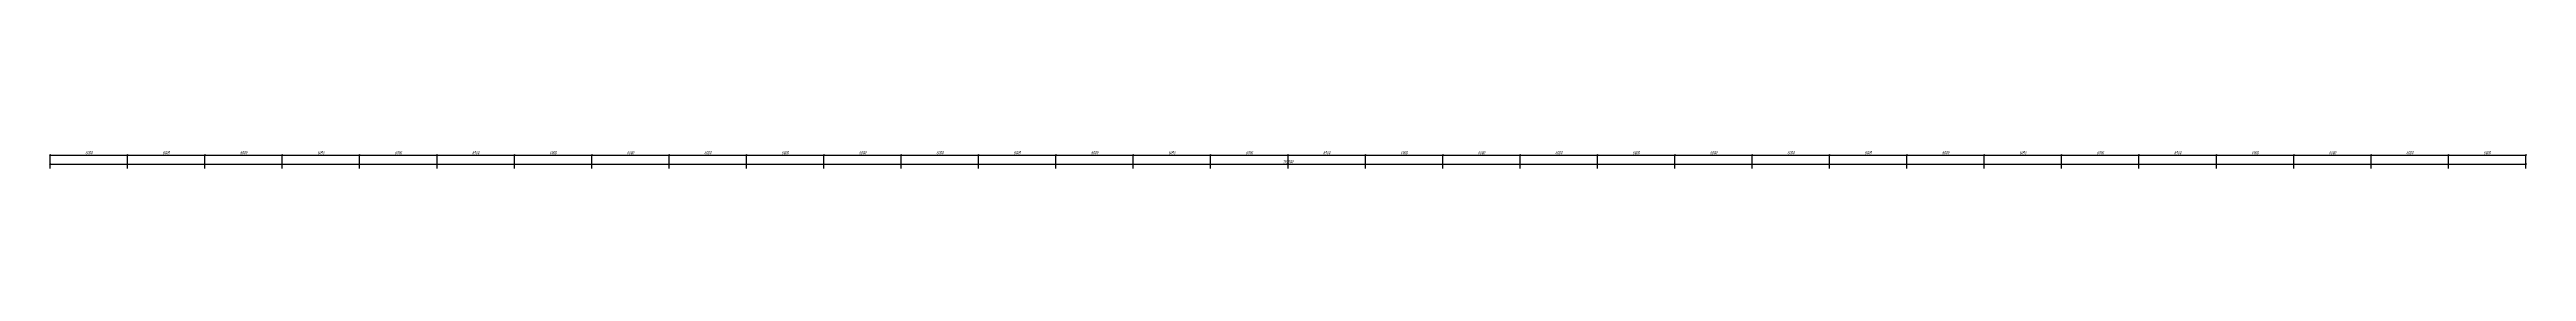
# Model space of a CAD drawing. Header units: millimetres. Extents: x -138350 to 909539, y -253833 to 111767.
# Drawn here: x -108515 to 83585, y -79781 to -78229 of the extents above; entities that cross this region are included whole.
import ezdxf

# ---------------------------------------------------------------- set-up
doc = ezdxf.new("R2010")
doc.units = ezdxf.units.MM
doc.layers.add('_Оси', color=90, linetype='Continuous', lineweight=13)
doc.layers.add('выноска', color=7, linetype='Continuous', lineweight=13)
doc.styles.add('СПДС_размеры', font='spdswin.shx', dxfattribs={"width": 0.8, "oblique": 15})
doc.dimstyles.new('СПДС', dxfattribs={"dimtxt": 2.5, "dimasz": 1, "dimexe": 0.5, "dimexo": 1.5, "dimtad": 1, "dimdec": 0, "dimtxsty": 'СПДС_размеры', "dimblk": 'OBLIQUE', "dimcen": 2.5, "dimdle": 0.5, "dimadec": 8, "dimazin": 0, "dimtfac": 1, "dimtdec": 0, "dimtix": 1, "dimtmove": 0, "dimatfit": 3, "dimfxl": 1, "dimarcsym": 0})

# ---------------------------------------------------------------- blocks, each defined once
blk = doc.blocks.new('_Oblique')
at = {"layer": 'выноска', "color": 0, "lineweight": -2}
blk.add_line((-0.5, -0.5), (0.5, 0.5), dxfattribs=at)
blk = doc.blocks.new('*D215')
at = {"layer": '_Оси', "color": 0, "lineweight": -2, "transparency": 16777216}
for p, q in [((-108515, -79281), (83585, -79281)), ((-108465, -79631), (-108465, -79231)), ((83535, -79631), (83535, -79231))]:
    blk.add_line(p, q, dxfattribs=at)
at = {"layer": 'Defpoints', "color": 0, "transparency": 16777216}
for p in [(-108465, -79781), (83535, -79281), (83535, -79781)]:
    blk.add_point(p, dxfattribs=at)
at = {"layer": '_Оси', "color": 0, "lineweight": -2, "transparency": 16777216, "xscale": 100, "yscale": 100, "zscale": 100, "rotation": 180}
blk.add_blockref('_Oblique', (-108465, -79281), dxfattribs=at)
at = {"layer": '_Оси', "color": 0, "lineweight": -2, "transparency": 16777216, "xscale": 100, "yscale": 100, "zscale": 100}
blk.add_blockref('_Oblique', (83535, -79281), dxfattribs=at)
at = {"layer": '_Оси', "color": 0, "lineweight": 25, "transparency": 16777216, "insert": (-12465, -79093.5), "char_height": 250, "attachment_point": 5, "style": 'СПДС_размеры'}
blk.add_mtext('192000', dxfattribs=at)
blk = doc.blocks.new('*D216')
at = {"layer": '_Оси', "color": 0, "lineweight": -2, "transparency": 16777216}
for p, q in [((-108515, -78581), (-102415, -78581)), ((-108465, -79631), (-108465, -78531)), ((-102465, -79631), (-102465, -78531))]:
    blk.add_line(p, q, dxfattribs=at)
at = {"layer": 'Defpoints', "color": 0, "transparency": 16777216}
for p in [(-102465, -78581), (-108465, -79781), (-102465, -79781)]:
    blk.add_point(p, dxfattribs=at)
at = {"layer": '_Оси', "color": 0, "lineweight": -2, "transparency": 16777216, "xscale": 100, "yscale": 100, "zscale": 100, "rotation": 180}
blk.add_blockref('_Oblique', (-108465, -78581), dxfattribs=at)
at = {"layer": '_Оси', "color": 0, "lineweight": -2, "transparency": 16777216, "xscale": 100, "yscale": 100, "zscale": 100}
blk.add_blockref('_Oblique', (-102465, -78581), dxfattribs=at)
at = {"layer": '_Оси', "color": 0, "lineweight": 25, "transparency": 16777216, "insert": (-105465, -78393.5), "char_height": 250, "attachment_point": 5, "style": 'СПДС_размеры'}
blk.add_mtext('6000', dxfattribs=at)
blk = doc.blocks.new('*D217')
at = {"layer": '_Оси', "color": 0, "lineweight": -2, "transparency": 16777216}
for p, q in [((-102515, -78581), (-96415, -78581)), ((-102465, -79631), (-102465, -78531)), ((-96465, -79631), (-96465, -78531))]:
    blk.add_line(p, q, dxfattribs=at)
at = {"layer": 'Defpoints', "color": 0, "transparency": 16777216}
for p in [(-96465, -78581), (-102465, -79781), (-96465, -79781)]:
    blk.add_point(p, dxfattribs=at)
at = {"layer": '_Оси', "color": 0, "lineweight": -2, "transparency": 16777216, "xscale": 100, "yscale": 100, "zscale": 100, "rotation": 180}
blk.add_blockref('_Oblique', (-102465, -78581), dxfattribs=at)
at = {"layer": '_Оси', "color": 0, "lineweight": -2, "transparency": 16777216, "xscale": 100, "yscale": 100, "zscale": 100}
blk.add_blockref('_Oblique', (-96465, -78581), dxfattribs=at)
at = {"layer": '_Оси', "color": 0, "lineweight": 25, "transparency": 16777216, "insert": (-99465, -78393.5), "char_height": 250, "attachment_point": 5, "style": 'СПДС_размеры'}
blk.add_mtext('6000', dxfattribs=at)
blk = doc.blocks.new('*D218')
at = {"layer": '_Оси', "color": 0, "lineweight": -2, "transparency": 16777216}
for p, q in [((-96515, -78581), (-90415, -78581)), ((-96465, -79631), (-96465, -78531)), ((-90465, -79631), (-90465, -78531))]:
    blk.add_line(p, q, dxfattribs=at)
at = {"layer": 'Defpoints', "color": 0, "transparency": 16777216}
for p in [(-90465, -78581), (-96465, -79781), (-90465, -79781)]:
    blk.add_point(p, dxfattribs=at)
at = {"layer": '_Оси', "color": 0, "lineweight": -2, "transparency": 16777216, "xscale": 100, "yscale": 100, "zscale": 100, "rotation": 180}
blk.add_blockref('_Oblique', (-96465, -78581), dxfattribs=at)
at = {"layer": '_Оси', "color": 0, "lineweight": -2, "transparency": 16777216, "xscale": 100, "yscale": 100, "zscale": 100}
blk.add_blockref('_Oblique', (-90465, -78581), dxfattribs=at)
at = {"layer": '_Оси', "color": 0, "lineweight": 25, "transparency": 16777216, "insert": (-93465, -78393.5), "char_height": 250, "attachment_point": 5, "style": 'СПДС_размеры'}
blk.add_mtext('6000', dxfattribs=at)
blk = doc.blocks.new('*D219')
at = {"layer": '_Оси', "color": 0, "lineweight": -2, "transparency": 16777216}
for p, q in [((-90515, -78581), (-84415, -78581)), ((-90465, -79631), (-90465, -78531)), ((-84465, -79631), (-84465, -78531))]:
    blk.add_line(p, q, dxfattribs=at)
at = {"layer": 'Defpoints', "color": 0, "transparency": 16777216}
for p in [(-84465, -78581), (-90465, -79781), (-84465, -79781)]:
    blk.add_point(p, dxfattribs=at)
at = {"layer": '_Оси', "color": 0, "lineweight": -2, "transparency": 16777216, "xscale": 100, "yscale": 100, "zscale": 100, "rotation": 180}
blk.add_blockref('_Oblique', (-90465, -78581), dxfattribs=at)
at = {"layer": '_Оси', "color": 0, "lineweight": -2, "transparency": 16777216, "xscale": 100, "yscale": 100, "zscale": 100}
blk.add_blockref('_Oblique', (-84465, -78581), dxfattribs=at)
at = {"layer": '_Оси', "color": 0, "lineweight": 25, "transparency": 16777216, "insert": (-87465, -78393.5), "char_height": 250, "attachment_point": 5, "style": 'СПДС_размеры'}
blk.add_mtext('6000', dxfattribs=at)
blk = doc.blocks.new('*D220')
at = {"layer": '_Оси', "color": 0, "lineweight": -2, "transparency": 16777216}
for p, q in [((-84515, -78581), (-78415, -78581)), ((-84465, -79631), (-84465, -78531)), ((-78465, -79631), (-78465, -78531))]:
    blk.add_line(p, q, dxfattribs=at)
at = {"layer": 'Defpoints', "color": 0, "transparency": 16777216}
for p in [(-78465, -78581), (-84465, -79781), (-78465, -79781)]:
    blk.add_point(p, dxfattribs=at)
at = {"layer": '_Оси', "color": 0, "lineweight": -2, "transparency": 16777216, "xscale": 100, "yscale": 100, "zscale": 100, "rotation": 180}
blk.add_blockref('_Oblique', (-84465, -78581), dxfattribs=at)
at = {"layer": '_Оси', "color": 0, "lineweight": -2, "transparency": 16777216, "xscale": 100, "yscale": 100, "zscale": 100}
blk.add_blockref('_Oblique', (-78465, -78581), dxfattribs=at)
at = {"layer": '_Оси', "color": 0, "lineweight": 25, "transparency": 16777216, "insert": (-81465, -78393.5), "char_height": 250, "attachment_point": 5, "style": 'СПДС_размеры'}
blk.add_mtext('6000', dxfattribs=at)
blk = doc.blocks.new('*D221')
at = {"layer": '_Оси', "color": 0, "lineweight": -2, "transparency": 16777216}
for p, q in [((-78515, -78581), (-72415, -78581)), ((-78465, -79631), (-78465, -78531)), ((-72465, -79631), (-72465, -78531))]:
    blk.add_line(p, q, dxfattribs=at)
at = {"layer": 'Defpoints', "color": 0, "transparency": 16777216}
for p in [(-72465, -78581), (-78465, -79781), (-72465, -79781)]:
    blk.add_point(p, dxfattribs=at)
at = {"layer": '_Оси', "color": 0, "lineweight": -2, "transparency": 16777216, "xscale": 100, "yscale": 100, "zscale": 100, "rotation": 180}
blk.add_blockref('_Oblique', (-78465, -78581), dxfattribs=at)
at = {"layer": '_Оси', "color": 0, "lineweight": -2, "transparency": 16777216, "xscale": 100, "yscale": 100, "zscale": 100}
blk.add_blockref('_Oblique', (-72465, -78581), dxfattribs=at)
at = {"layer": '_Оси', "color": 0, "lineweight": 25, "transparency": 16777216, "insert": (-75465, -78393.5), "char_height": 250, "attachment_point": 5, "style": 'СПДС_размеры'}
blk.add_mtext('6000', dxfattribs=at)
blk = doc.blocks.new('*D222')
at = {"layer": '_Оси', "color": 0, "lineweight": -2, "transparency": 16777216}
for p, q in [((-72515, -78581), (-66415, -78581)), ((-72465, -79631), (-72465, -78531)), ((-66465, -79631), (-66465, -78531))]:
    blk.add_line(p, q, dxfattribs=at)
at = {"layer": 'Defpoints', "color": 0, "transparency": 16777216}
for p in [(-66465, -78581), (-72465, -79781), (-66465, -79781)]:
    blk.add_point(p, dxfattribs=at)
at = {"layer": '_Оси', "color": 0, "lineweight": -2, "transparency": 16777216, "xscale": 100, "yscale": 100, "zscale": 100, "rotation": 180}
blk.add_blockref('_Oblique', (-72465, -78581), dxfattribs=at)
at = {"layer": '_Оси', "color": 0, "lineweight": -2, "transparency": 16777216, "xscale": 100, "yscale": 100, "zscale": 100}
blk.add_blockref('_Oblique', (-66465, -78581), dxfattribs=at)
at = {"layer": '_Оси', "color": 0, "lineweight": 25, "transparency": 16777216, "insert": (-69465, -78393.5), "char_height": 250, "attachment_point": 5, "style": 'СПДС_размеры'}
blk.add_mtext('6000', dxfattribs=at)
blk = doc.blocks.new('*D223')
at = {"layer": '_Оси', "color": 0, "lineweight": -2, "transparency": 16777216}
for p, q in [((-66515, -78581), (-60415, -78581)), ((-66465, -79631), (-66465, -78531)), ((-60465, -79631), (-60465, -78531))]:
    blk.add_line(p, q, dxfattribs=at)
at = {"layer": 'Defpoints', "color": 0, "transparency": 16777216}
for p in [(-60465, -78581), (-66465, -79781), (-60465, -79781)]:
    blk.add_point(p, dxfattribs=at)
at = {"layer": '_Оси', "color": 0, "lineweight": -2, "transparency": 16777216, "xscale": 100, "yscale": 100, "zscale": 100, "rotation": 180}
blk.add_blockref('_Oblique', (-66465, -78581), dxfattribs=at)
at = {"layer": '_Оси', "color": 0, "lineweight": -2, "transparency": 16777216, "xscale": 100, "yscale": 100, "zscale": 100}
blk.add_blockref('_Oblique', (-60465, -78581), dxfattribs=at)
at = {"layer": '_Оси', "color": 0, "lineweight": 25, "transparency": 16777216, "insert": (-63465, -78393.5), "char_height": 250, "attachment_point": 5, "style": 'СПДС_размеры'}
blk.add_mtext('6000', dxfattribs=at)
blk = doc.blocks.new('*D224')
at = {"layer": '_Оси', "color": 0, "lineweight": -2, "transparency": 16777216}
for p, q in [((-60515, -78581), (-54415, -78581)), ((-60465, -79631), (-60465, -78531)), ((-54465, -79631), (-54465, -78531))]:
    blk.add_line(p, q, dxfattribs=at)
at = {"layer": 'Defpoints', "color": 0, "transparency": 16777216}
for p in [(-54465, -78581), (-60465, -79781), (-54465, -79781)]:
    blk.add_point(p, dxfattribs=at)
at = {"layer": '_Оси', "color": 0, "lineweight": -2, "transparency": 16777216, "xscale": 100, "yscale": 100, "zscale": 100, "rotation": 180}
blk.add_blockref('_Oblique', (-60465, -78581), dxfattribs=at)
at = {"layer": '_Оси', "color": 0, "lineweight": -2, "transparency": 16777216, "xscale": 100, "yscale": 100, "zscale": 100}
blk.add_blockref('_Oblique', (-54465, -78581), dxfattribs=at)
at = {"layer": '_Оси', "color": 0, "lineweight": 25, "transparency": 16777216, "insert": (-57465, -78393.5), "char_height": 250, "attachment_point": 5, "style": 'СПДС_размеры'}
blk.add_mtext('6000', dxfattribs=at)
blk = doc.blocks.new('*D225')
at = {"layer": '_Оси', "color": 0, "lineweight": -2, "transparency": 16777216}
for p, q in [((-54515, -78581), (-48415, -78581)), ((-54465, -79631), (-54465, -78531)), ((-48465, -79631), (-48465, -78531))]:
    blk.add_line(p, q, dxfattribs=at)
at = {"layer": 'Defpoints', "color": 0, "transparency": 16777216}
for p in [(-48465, -78581), (-54465, -79781), (-48465, -79781)]:
    blk.add_point(p, dxfattribs=at)
at = {"layer": '_Оси', "color": 0, "lineweight": -2, "transparency": 16777216, "xscale": 100, "yscale": 100, "zscale": 100, "rotation": 180}
blk.add_blockref('_Oblique', (-54465, -78581), dxfattribs=at)
at = {"layer": '_Оси', "color": 0, "lineweight": -2, "transparency": 16777216, "xscale": 100, "yscale": 100, "zscale": 100}
blk.add_blockref('_Oblique', (-48465, -78581), dxfattribs=at)
at = {"layer": '_Оси', "color": 0, "lineweight": 25, "transparency": 16777216, "insert": (-51465, -78393.5), "char_height": 250, "attachment_point": 5, "style": 'СПДС_размеры'}
blk.add_mtext('6000', dxfattribs=at)
blk = doc.blocks.new('*D226')
at = {"layer": '_Оси', "color": 0, "lineweight": -2, "transparency": 16777216}
for p, q in [((-48515, -78581), (-42415, -78581)), ((-48465, -79631), (-48465, -78531)), ((-42465, -79631), (-42465, -78531))]:
    blk.add_line(p, q, dxfattribs=at)
at = {"layer": 'Defpoints', "color": 0, "transparency": 16777216}
for p in [(-42465, -78581), (-48465, -79781), (-42465, -79781)]:
    blk.add_point(p, dxfattribs=at)
at = {"layer": '_Оси', "color": 0, "lineweight": -2, "transparency": 16777216, "xscale": 100, "yscale": 100, "zscale": 100, "rotation": 180}
blk.add_blockref('_Oblique', (-48465, -78581), dxfattribs=at)
at = {"layer": '_Оси', "color": 0, "lineweight": -2, "transparency": 16777216, "xscale": 100, "yscale": 100, "zscale": 100}
blk.add_blockref('_Oblique', (-42465, -78581), dxfattribs=at)
at = {"layer": '_Оси', "color": 0, "lineweight": 25, "transparency": 16777216, "insert": (-45465, -78393.5), "char_height": 250, "attachment_point": 5, "style": 'СПДС_размеры'}
blk.add_mtext('6000', dxfattribs=at)
blk = doc.blocks.new('*D227')
at = {"layer": '_Оси', "color": 0, "lineweight": -2, "transparency": 16777216}
for p, q in [((-42515, -78581), (-36415, -78581)), ((-42465, -79631), (-42465, -78531)), ((-36465, -79631), (-36465, -78531))]:
    blk.add_line(p, q, dxfattribs=at)
at = {"layer": 'Defpoints', "color": 0, "transparency": 16777216}
for p in [(-36465, -78581), (-42465, -79781), (-36465, -79781)]:
    blk.add_point(p, dxfattribs=at)
at = {"layer": '_Оси', "color": 0, "lineweight": -2, "transparency": 16777216, "xscale": 100, "yscale": 100, "zscale": 100, "rotation": 180}
blk.add_blockref('_Oblique', (-42465, -78581), dxfattribs=at)
at = {"layer": '_Оси', "color": 0, "lineweight": -2, "transparency": 16777216, "xscale": 100, "yscale": 100, "zscale": 100}
blk.add_blockref('_Oblique', (-36465, -78581), dxfattribs=at)
at = {"layer": '_Оси', "color": 0, "lineweight": 25, "transparency": 16777216, "insert": (-39465, -78393.5), "char_height": 250, "attachment_point": 5, "style": 'СПДС_размеры'}
blk.add_mtext('6000', dxfattribs=at)
blk = doc.blocks.new('*D228')
at = {"layer": '_Оси', "color": 0, "lineweight": -2, "transparency": 16777216}
for p, q in [((-36515, -78581), (-30415, -78581)), ((-36465, -79631), (-36465, -78531)), ((-30465, -79631), (-30465, -78531))]:
    blk.add_line(p, q, dxfattribs=at)
at = {"layer": 'Defpoints', "color": 0, "transparency": 16777216}
for p in [(-30465, -78581), (-36465, -79781), (-30465, -79781)]:
    blk.add_point(p, dxfattribs=at)
at = {"layer": '_Оси', "color": 0, "lineweight": -2, "transparency": 16777216, "xscale": 100, "yscale": 100, "zscale": 100, "rotation": 180}
blk.add_blockref('_Oblique', (-36465, -78581), dxfattribs=at)
at = {"layer": '_Оси', "color": 0, "lineweight": -2, "transparency": 16777216, "xscale": 100, "yscale": 100, "zscale": 100}
blk.add_blockref('_Oblique', (-30465, -78581), dxfattribs=at)
at = {"layer": '_Оси', "color": 0, "lineweight": 25, "transparency": 16777216, "insert": (-33465, -78393.5), "char_height": 250, "attachment_point": 5, "style": 'СПДС_размеры'}
blk.add_mtext('6000', dxfattribs=at)
blk = doc.blocks.new('*D229')
at = {"layer": '_Оси', "color": 0, "lineweight": -2, "transparency": 16777216}
for p, q in [((-30515, -78581), (-24415, -78581)), ((-30465, -79631), (-30465, -78531)), ((-24465, -79631), (-24465, -78531))]:
    blk.add_line(p, q, dxfattribs=at)
at = {"layer": 'Defpoints', "color": 0, "transparency": 16777216}
for p in [(-24465, -78581), (-30465, -79781), (-24465, -79781)]:
    blk.add_point(p, dxfattribs=at)
at = {"layer": '_Оси', "color": 0, "lineweight": -2, "transparency": 16777216, "xscale": 100, "yscale": 100, "zscale": 100, "rotation": 180}
blk.add_blockref('_Oblique', (-30465, -78581), dxfattribs=at)
at = {"layer": '_Оси', "color": 0, "lineweight": -2, "transparency": 16777216, "xscale": 100, "yscale": 100, "zscale": 100}
blk.add_blockref('_Oblique', (-24465, -78581), dxfattribs=at)
at = {"layer": '_Оси', "color": 0, "lineweight": 25, "transparency": 16777216, "insert": (-27465, -78393.5), "char_height": 250, "attachment_point": 5, "style": 'СПДС_размеры'}
blk.add_mtext('6000', dxfattribs=at)
blk = doc.blocks.new('*D230')
at = {"layer": '_Оси', "color": 0, "lineweight": -2, "transparency": 16777216}
for p, q in [((-24515, -78581), (-18415, -78581)), ((-24465, -79631), (-24465, -78531)), ((-18465, -79631), (-18465, -78531))]:
    blk.add_line(p, q, dxfattribs=at)
at = {"layer": 'Defpoints', "color": 0, "transparency": 16777216}
for p in [(-18465, -78581), (-24465, -79781), (-18465, -79781)]:
    blk.add_point(p, dxfattribs=at)
at = {"layer": '_Оси', "color": 0, "lineweight": -2, "transparency": 16777216, "xscale": 100, "yscale": 100, "zscale": 100, "rotation": 180}
blk.add_blockref('_Oblique', (-24465, -78581), dxfattribs=at)
at = {"layer": '_Оси', "color": 0, "lineweight": -2, "transparency": 16777216, "xscale": 100, "yscale": 100, "zscale": 100}
blk.add_blockref('_Oblique', (-18465, -78581), dxfattribs=at)
at = {"layer": '_Оси', "color": 0, "lineweight": 25, "transparency": 16777216, "insert": (-21465, -78393.5), "char_height": 250, "attachment_point": 5, "style": 'СПДС_размеры'}
blk.add_mtext('6000', dxfattribs=at)
blk = doc.blocks.new('*D231')
at = {"layer": '_Оси', "color": 0, "lineweight": -2, "transparency": 16777216}
for p, q in [((-18515, -78581), (-12415, -78581)), ((-18465, -79631), (-18465, -78531)), ((-12465, -79631), (-12465, -78531))]:
    blk.add_line(p, q, dxfattribs=at)
at = {"layer": 'Defpoints', "color": 0, "transparency": 16777216}
for p in [(-12465, -78581), (-18465, -79781), (-12465, -79781)]:
    blk.add_point(p, dxfattribs=at)
at = {"layer": '_Оси', "color": 0, "lineweight": -2, "transparency": 16777216, "xscale": 100, "yscale": 100, "zscale": 100, "rotation": 180}
blk.add_blockref('_Oblique', (-18465, -78581), dxfattribs=at)
at = {"layer": '_Оси', "color": 0, "lineweight": -2, "transparency": 16777216, "xscale": 100, "yscale": 100, "zscale": 100}
blk.add_blockref('_Oblique', (-12465, -78581), dxfattribs=at)
at = {"layer": '_Оси', "color": 0, "lineweight": 25, "transparency": 16777216, "insert": (-15465, -78393.5), "char_height": 250, "attachment_point": 5, "style": 'СПДС_размеры'}
blk.add_mtext('6000', dxfattribs=at)
blk = doc.blocks.new('*D232')
at = {"layer": '_Оси', "color": 0, "lineweight": -2, "transparency": 16777216}
for p, q in [((-12515, -78581), (-6415, -78581)), ((-12465, -79631), (-12465, -78531)), ((-6465, -79631), (-6465, -78531))]:
    blk.add_line(p, q, dxfattribs=at)
at = {"layer": 'Defpoints', "color": 0, "transparency": 16777216}
for p in [(-6465, -78581), (-12465, -79781), (-6465, -79781)]:
    blk.add_point(p, dxfattribs=at)
at = {"layer": '_Оси', "color": 0, "lineweight": -2, "transparency": 16777216, "xscale": 100, "yscale": 100, "zscale": 100, "rotation": 180}
blk.add_blockref('_Oblique', (-12465, -78581), dxfattribs=at)
at = {"layer": '_Оси', "color": 0, "lineweight": -2, "transparency": 16777216, "xscale": 100, "yscale": 100, "zscale": 100}
blk.add_blockref('_Oblique', (-6465, -78581), dxfattribs=at)
at = {"layer": '_Оси', "color": 0, "lineweight": 25, "transparency": 16777216, "insert": (-9465, -78393.5), "char_height": 250, "attachment_point": 5, "style": 'СПДС_размеры'}
blk.add_mtext('6000', dxfattribs=at)
blk = doc.blocks.new('*D233')
at = {"layer": '_Оси', "color": 0, "lineweight": -2, "transparency": 16777216}
for p, q in [((-6515, -78581), (-415, -78581)), ((-6465, -79631), (-6465, -78531)), ((-465, -79631), (-465, -78531))]:
    blk.add_line(p, q, dxfattribs=at)
at = {"layer": 'Defpoints', "color": 0, "transparency": 16777216}
for p in [(-465, -78581), (-6465, -79781), (-465, -79781)]:
    blk.add_point(p, dxfattribs=at)
at = {"layer": '_Оси', "color": 0, "lineweight": -2, "transparency": 16777216, "xscale": 100, "yscale": 100, "zscale": 100, "rotation": 180}
blk.add_blockref('_Oblique', (-6465, -78581), dxfattribs=at)
at = {"layer": '_Оси', "color": 0, "lineweight": -2, "transparency": 16777216, "xscale": 100, "yscale": 100, "zscale": 100}
blk.add_blockref('_Oblique', (-465, -78581), dxfattribs=at)
at = {"layer": '_Оси', "color": 0, "lineweight": 25, "transparency": 16777216, "insert": (-3465, -78393.5), "char_height": 250, "attachment_point": 5, "style": 'СПДС_размеры'}
blk.add_mtext('6000', dxfattribs=at)
blk = doc.blocks.new('*D234')
at = {"layer": '_Оси', "color": 0, "lineweight": -2, "transparency": 16777216}
for p, q in [((-515, -78581), (5585, -78581)), ((-465, -79631), (-465, -78531)), ((5535, -79631), (5535, -78531))]:
    blk.add_line(p, q, dxfattribs=at)
at = {"layer": 'Defpoints', "color": 0, "transparency": 16777216}
for p in [(5535, -78581), (-465, -79781), (5535, -79781)]:
    blk.add_point(p, dxfattribs=at)
at = {"layer": '_Оси', "color": 0, "lineweight": -2, "transparency": 16777216, "xscale": 100, "yscale": 100, "zscale": 100, "rotation": 180}
blk.add_blockref('_Oblique', (-465, -78581), dxfattribs=at)
at = {"layer": '_Оси', "color": 0, "lineweight": -2, "transparency": 16777216, "xscale": 100, "yscale": 100, "zscale": 100}
blk.add_blockref('_Oblique', (5535, -78581), dxfattribs=at)
at = {"layer": '_Оси', "color": 0, "lineweight": 25, "transparency": 16777216, "insert": (2535, -78393.5), "char_height": 250, "attachment_point": 5, "style": 'СПДС_размеры'}
blk.add_mtext('6000', dxfattribs=at)
blk = doc.blocks.new('*D235')
at = {"layer": '_Оси', "color": 0, "lineweight": -2, "transparency": 16777216}
for p, q in [((5485, -78581), (11585, -78581)), ((5535, -79631), (5535, -78531)), ((11535, -79631), (11535, -78531))]:
    blk.add_line(p, q, dxfattribs=at)
at = {"layer": 'Defpoints', "color": 0, "transparency": 16777216}
for p in [(11535, -78581), (5535, -79781), (11535, -79781)]:
    blk.add_point(p, dxfattribs=at)
at = {"layer": '_Оси', "color": 0, "lineweight": -2, "transparency": 16777216, "xscale": 100, "yscale": 100, "zscale": 100, "rotation": 180}
blk.add_blockref('_Oblique', (5535, -78581), dxfattribs=at)
at = {"layer": '_Оси', "color": 0, "lineweight": -2, "transparency": 16777216, "xscale": 100, "yscale": 100, "zscale": 100}
blk.add_blockref('_Oblique', (11535, -78581), dxfattribs=at)
at = {"layer": '_Оси', "color": 0, "lineweight": 25, "transparency": 16777216, "insert": (8535, -78393.5), "char_height": 250, "attachment_point": 5, "style": 'СПДС_размеры'}
blk.add_mtext('6000', dxfattribs=at)
blk = doc.blocks.new('*D236')
at = {"layer": '_Оси', "color": 0, "lineweight": -2, "transparency": 16777216}
for p, q in [((11485, -78581), (17585, -78581)), ((11535, -79631), (11535, -78531)), ((17535, -79631), (17535, -78531))]:
    blk.add_line(p, q, dxfattribs=at)
at = {"layer": 'Defpoints', "color": 0, "transparency": 16777216}
for p in [(17535, -78581), (11535, -79781), (17535, -79781)]:
    blk.add_point(p, dxfattribs=at)
at = {"layer": '_Оси', "color": 0, "lineweight": -2, "transparency": 16777216, "xscale": 100, "yscale": 100, "zscale": 100, "rotation": 180}
blk.add_blockref('_Oblique', (11535, -78581), dxfattribs=at)
at = {"layer": '_Оси', "color": 0, "lineweight": -2, "transparency": 16777216, "xscale": 100, "yscale": 100, "zscale": 100}
blk.add_blockref('_Oblique', (17535, -78581), dxfattribs=at)
at = {"layer": '_Оси', "color": 0, "lineweight": 25, "transparency": 16777216, "insert": (14535, -78393.5), "char_height": 250, "attachment_point": 5, "style": 'СПДС_размеры'}
blk.add_mtext('6000', dxfattribs=at)
blk = doc.blocks.new('*D237')
at = {"layer": '_Оси', "color": 0, "lineweight": -2, "transparency": 16777216}
for p, q in [((17485, -78581), (23585, -78581)), ((17535, -79631), (17535, -78531)), ((23535, -79631), (23535, -78531))]:
    blk.add_line(p, q, dxfattribs=at)
at = {"layer": 'Defpoints', "color": 0, "transparency": 16777216}
for p in [(23535, -78581), (17535, -79781), (23535, -79781)]:
    blk.add_point(p, dxfattribs=at)
at = {"layer": '_Оси', "color": 0, "lineweight": -2, "transparency": 16777216, "xscale": 100, "yscale": 100, "zscale": 100, "rotation": 180}
blk.add_blockref('_Oblique', (17535, -78581), dxfattribs=at)
at = {"layer": '_Оси', "color": 0, "lineweight": -2, "transparency": 16777216, "xscale": 100, "yscale": 100, "zscale": 100}
blk.add_blockref('_Oblique', (23535, -78581), dxfattribs=at)
at = {"layer": '_Оси', "color": 0, "lineweight": 25, "transparency": 16777216, "insert": (20535, -78393.5), "char_height": 250, "attachment_point": 5, "style": 'СПДС_размеры'}
blk.add_mtext('6000', dxfattribs=at)
blk = doc.blocks.new('*D238')
at = {"layer": '_Оси', "color": 0, "lineweight": -2, "transparency": 16777216}
for p, q in [((23485, -78581), (29585, -78581)), ((23535, -79631), (23535, -78531)), ((29535, -79631), (29535, -78531))]:
    blk.add_line(p, q, dxfattribs=at)
at = {"layer": 'Defpoints', "color": 0, "transparency": 16777216}
for p in [(29535, -78581), (23535, -79781), (29535, -79781)]:
    blk.add_point(p, dxfattribs=at)
at = {"layer": '_Оси', "color": 0, "lineweight": -2, "transparency": 16777216, "xscale": 100, "yscale": 100, "zscale": 100, "rotation": 180}
blk.add_blockref('_Oblique', (23535, -78581), dxfattribs=at)
at = {"layer": '_Оси', "color": 0, "lineweight": -2, "transparency": 16777216, "xscale": 100, "yscale": 100, "zscale": 100}
blk.add_blockref('_Oblique', (29535, -78581), dxfattribs=at)
at = {"layer": '_Оси', "color": 0, "lineweight": 25, "transparency": 16777216, "insert": (26535, -78393.5), "char_height": 250, "attachment_point": 5, "style": 'СПДС_размеры'}
blk.add_mtext('6000', dxfattribs=at)
blk = doc.blocks.new('*D239')
at = {"layer": '_Оси', "color": 0, "lineweight": -2, "transparency": 16777216}
for p, q in [((29485, -78581), (35585, -78581)), ((29535, -79631), (29535, -78531)), ((35535, -79631), (35535, -78531))]:
    blk.add_line(p, q, dxfattribs=at)
at = {"layer": 'Defpoints', "color": 0, "transparency": 16777216}
for p in [(35535, -78581), (29535, -79781), (35535, -79781)]:
    blk.add_point(p, dxfattribs=at)
at = {"layer": '_Оси', "color": 0, "lineweight": -2, "transparency": 16777216, "xscale": 100, "yscale": 100, "zscale": 100, "rotation": 180}
blk.add_blockref('_Oblique', (29535, -78581), dxfattribs=at)
at = {"layer": '_Оси', "color": 0, "lineweight": -2, "transparency": 16777216, "xscale": 100, "yscale": 100, "zscale": 100}
blk.add_blockref('_Oblique', (35535, -78581), dxfattribs=at)
at = {"layer": '_Оси', "color": 0, "lineweight": 25, "transparency": 16777216, "insert": (32535, -78393.5), "char_height": 250, "attachment_point": 5, "style": 'СПДС_размеры'}
blk.add_mtext('6000', dxfattribs=at)
blk = doc.blocks.new('*D240')
at = {"layer": '_Оси', "color": 0, "lineweight": -2, "transparency": 16777216}
for p, q in [((35485, -78581), (41585, -78581)), ((35535, -79631), (35535, -78531)), ((41535, -79631), (41535, -78531))]:
    blk.add_line(p, q, dxfattribs=at)
at = {"layer": 'Defpoints', "color": 0, "transparency": 16777216}
for p in [(41535, -78581), (35535, -79781), (41535, -79781)]:
    blk.add_point(p, dxfattribs=at)
at = {"layer": '_Оси', "color": 0, "lineweight": -2, "transparency": 16777216, "xscale": 100, "yscale": 100, "zscale": 100, "rotation": 180}
blk.add_blockref('_Oblique', (35535, -78581), dxfattribs=at)
at = {"layer": '_Оси', "color": 0, "lineweight": -2, "transparency": 16777216, "xscale": 100, "yscale": 100, "zscale": 100}
blk.add_blockref('_Oblique', (41535, -78581), dxfattribs=at)
at = {"layer": '_Оси', "color": 0, "lineweight": 25, "transparency": 16777216, "insert": (38535, -78393.5), "char_height": 250, "attachment_point": 5, "style": 'СПДС_размеры'}
blk.add_mtext('6000', dxfattribs=at)
blk = doc.blocks.new('*D241')
at = {"layer": '_Оси', "color": 0, "lineweight": -2, "transparency": 16777216}
for p, q in [((41485, -78581), (47585, -78581)), ((41535, -79631), (41535, -78531)), ((47535, -79631), (47535, -78531))]:
    blk.add_line(p, q, dxfattribs=at)
at = {"layer": 'Defpoints', "color": 0, "transparency": 16777216}
for p in [(47535, -78581), (41535, -79781), (47535, -79781)]:
    blk.add_point(p, dxfattribs=at)
at = {"layer": '_Оси', "color": 0, "lineweight": -2, "transparency": 16777216, "xscale": 100, "yscale": 100, "zscale": 100, "rotation": 180}
blk.add_blockref('_Oblique', (41535, -78581), dxfattribs=at)
at = {"layer": '_Оси', "color": 0, "lineweight": -2, "transparency": 16777216, "xscale": 100, "yscale": 100, "zscale": 100}
blk.add_blockref('_Oblique', (47535, -78581), dxfattribs=at)
at = {"layer": '_Оси', "color": 0, "lineweight": 25, "transparency": 16777216, "insert": (44535, -78393.5), "char_height": 250, "attachment_point": 5, "style": 'СПДС_размеры'}
blk.add_mtext('6000', dxfattribs=at)
blk = doc.blocks.new('*D242')
at = {"layer": '_Оси', "color": 0, "lineweight": -2, "transparency": 16777216}
for p, q in [((53485, -78581), (59585, -78581)), ((53535, -79631), (53535, -78531)), ((59535, -79631), (59535, -78531))]:
    blk.add_line(p, q, dxfattribs=at)
at = {"layer": 'Defpoints', "color": 0, "transparency": 16777216}
for p in [(59535, -78581), (53535, -79781), (59535, -79781)]:
    blk.add_point(p, dxfattribs=at)
at = {"layer": '_Оси', "color": 0, "lineweight": -2, "transparency": 16777216, "xscale": 100, "yscale": 100, "zscale": 100, "rotation": 180}
blk.add_blockref('_Oblique', (53535, -78581), dxfattribs=at)
at = {"layer": '_Оси', "color": 0, "lineweight": -2, "transparency": 16777216, "xscale": 100, "yscale": 100, "zscale": 100}
blk.add_blockref('_Oblique', (59535, -78581), dxfattribs=at)
at = {"layer": '_Оси', "color": 0, "lineweight": 25, "transparency": 16777216, "insert": (56535, -78393.5), "char_height": 250, "attachment_point": 5, "style": 'СПДС_размеры'}
blk.add_mtext('6000', dxfattribs=at)
blk = doc.blocks.new('*D243')
at = {"layer": '_Оси', "color": 0, "lineweight": -2, "transparency": 16777216}
for p, q in [((59485, -78581), (65585, -78581)), ((59535, -79631), (59535, -78531)), ((65535, -79631), (65535, -78531))]:
    blk.add_line(p, q, dxfattribs=at)
at = {"layer": 'Defpoints', "color": 0, "transparency": 16777216}
for p in [(65535, -78581), (59535, -79781), (65535, -79781)]:
    blk.add_point(p, dxfattribs=at)
at = {"layer": '_Оси', "color": 0, "lineweight": -2, "transparency": 16777216, "xscale": 100, "yscale": 100, "zscale": 100, "rotation": 180}
blk.add_blockref('_Oblique', (59535, -78581), dxfattribs=at)
at = {"layer": '_Оси', "color": 0, "lineweight": -2, "transparency": 16777216, "xscale": 100, "yscale": 100, "zscale": 100}
blk.add_blockref('_Oblique', (65535, -78581), dxfattribs=at)
at = {"layer": '_Оси', "color": 0, "lineweight": 25, "transparency": 16777216, "insert": (62535, -78393.5), "char_height": 250, "attachment_point": 5, "style": 'СПДС_размеры'}
blk.add_mtext('6000', dxfattribs=at)
blk = doc.blocks.new('*D244')
at = {"layer": '_Оси', "color": 0, "lineweight": -2, "transparency": 16777216}
for p, q in [((65485, -78581), (71585, -78581)), ((65535, -79631), (65535, -78531)), ((71535, -79631), (71535, -78531))]:
    blk.add_line(p, q, dxfattribs=at)
at = {"layer": 'Defpoints', "color": 0, "transparency": 16777216}
for p in [(71535, -78581), (65535, -79781), (71535, -79781)]:
    blk.add_point(p, dxfattribs=at)
at = {"layer": '_Оси', "color": 0, "lineweight": -2, "transparency": 16777216, "xscale": 100, "yscale": 100, "zscale": 100, "rotation": 180}
blk.add_blockref('_Oblique', (65535, -78581), dxfattribs=at)
at = {"layer": '_Оси', "color": 0, "lineweight": -2, "transparency": 16777216, "xscale": 100, "yscale": 100, "zscale": 100}
blk.add_blockref('_Oblique', (71535, -78581), dxfattribs=at)
at = {"layer": '_Оси', "color": 0, "lineweight": 25, "transparency": 16777216, "insert": (68535, -78393.5), "char_height": 250, "attachment_point": 5, "style": 'СПДС_размеры'}
blk.add_mtext('6000', dxfattribs=at)
blk = doc.blocks.new('*D245')
at = {"layer": '_Оси', "color": 0, "lineweight": -2, "transparency": 16777216}
for p, q in [((71485, -78581), (77585, -78581)), ((71535, -79631), (71535, -78531)), ((77535, -79631), (77535, -78531))]:
    blk.add_line(p, q, dxfattribs=at)
at = {"layer": 'Defpoints', "color": 0, "transparency": 16777216}
for p in [(77535, -78581), (71535, -79781), (77535, -79781)]:
    blk.add_point(p, dxfattribs=at)
at = {"layer": '_Оси', "color": 0, "lineweight": -2, "transparency": 16777216, "xscale": 100, "yscale": 100, "zscale": 100, "rotation": 180}
blk.add_blockref('_Oblique', (71535, -78581), dxfattribs=at)
at = {"layer": '_Оси', "color": 0, "lineweight": -2, "transparency": 16777216, "xscale": 100, "yscale": 100, "zscale": 100}
blk.add_blockref('_Oblique', (77535, -78581), dxfattribs=at)
at = {"layer": '_Оси', "color": 0, "lineweight": 25, "transparency": 16777216, "insert": (74535, -78393.5), "char_height": 250, "attachment_point": 5, "style": 'СПДС_размеры'}
blk.add_mtext('6000', dxfattribs=at)
blk = doc.blocks.new('*D246')
at = {"layer": '_Оси', "color": 0, "lineweight": -2, "transparency": 16777216}
for p, q in [((47485, -78581), (53585, -78581)), ((47535, -79631), (47535, -78531)), ((53535, -79631), (53535, -78531))]:
    blk.add_line(p, q, dxfattribs=at)
at = {"layer": 'Defpoints', "color": 0, "transparency": 16777216}
for p in [(53535, -78581), (47535, -79781), (53535, -79781)]:
    blk.add_point(p, dxfattribs=at)
at = {"layer": '_Оси', "color": 0, "lineweight": -2, "transparency": 16777216, "xscale": 100, "yscale": 100, "zscale": 100, "rotation": 180}
blk.add_blockref('_Oblique', (47535, -78581), dxfattribs=at)
at = {"layer": '_Оси', "color": 0, "lineweight": -2, "transparency": 16777216, "xscale": 100, "yscale": 100, "zscale": 100}
blk.add_blockref('_Oblique', (53535, -78581), dxfattribs=at)
at = {"layer": '_Оси', "color": 0, "lineweight": 25, "transparency": 16777216, "insert": (50535, -78393.5), "char_height": 250, "attachment_point": 5, "style": 'СПДС_размеры'}
blk.add_mtext('6000', dxfattribs=at)
blk = doc.blocks.new('*D247')
at = {"layer": '_Оси', "color": 0, "lineweight": -2, "transparency": 16777216}
for p, q in [((77485, -78581), (83585, -78581)), ((77535, -79631), (77535, -78531)), ((83535, -79631), (83535, -78531))]:
    blk.add_line(p, q, dxfattribs=at)
at = {"layer": 'Defpoints', "color": 0, "transparency": 16777216}
for p in [(83535, -78581), (77535, -79781), (83535, -79781)]:
    blk.add_point(p, dxfattribs=at)
at = {"layer": '_Оси', "color": 0, "lineweight": -2, "transparency": 16777216, "xscale": 100, "yscale": 100, "zscale": 100, "rotation": 180}
blk.add_blockref('_Oblique', (77535, -78581), dxfattribs=at)
at = {"layer": '_Оси', "color": 0, "lineweight": -2, "transparency": 16777216, "xscale": 100, "yscale": 100, "zscale": 100}
blk.add_blockref('_Oblique', (83535, -78581), dxfattribs=at)
at = {"layer": '_Оси', "color": 0, "lineweight": 25, "transparency": 16777216, "insert": (80535, -78393.5), "char_height": 250, "attachment_point": 5, "style": 'СПДС_размеры'}
blk.add_mtext('6000', dxfattribs=at)

msp = doc.modelspace()

# ---------------------------------------------------------------- dimensions: what is measured, and where the dimension line sits
at = {"layer": '_Оси', "lineweight": 25}
for base, p1, p2, picture, middle in [((-102465, -78581), (-108465, -79781), (-102465, -79781), '*D216', (-105465, -78393.5)), ((-96465, -78581), (-102465, -79781), (-96465, -79781), '*D217', (-99465, -78393.5)), ((-90465, -78581), (-96465, -79781), (-90465, -79781), '*D218', (-93465, -78393.5)), ((-84465, -78581), (-90465, -79781), (-84465, -79781), '*D219', (-87465, -78393.5)), ((-78465, -78581), (-84465, -79781), (-78465, -79781), '*D220', (-81465, -78393.5)), ((-72465, -78581), (-78465, -79781), (-72465, -79781), '*D221', (-75465, -78393.5)), ((-66465, -78581), (-72465, -79781), (-66465, -79781), '*D222', (-69465, -78393.5)), ((-60465, -78581), (-66465, -79781), (-60465, -79781), '*D223', (-63465, -78393.5)), ((-54465, -78581), (-60465, -79781), (-54465, -79781), '*D224', (-57465, -78393.5)), ((-48465, -78581), (-54465, -79781), (-48465, -79781), '*D225', (-51465, -78393.5)), ((-42465, -78581), (-48465, -79781), (-42465, -79781), '*D226', (-45465, -78393.5)), ((-36465, -78581), (-42465, -79781), (-36465, -79781), '*D227', (-39465, -78393.5)), ((-30465, -78581), (-36465, -79781), (-30465, -79781), '*D228', (-33465, -78393.5)), ((-24465, -78581), (-30465, -79781), (-24465, -79781), '*D229', (-27465, -78393.5)), ((-18465, -78581), (-24465, -79781), (-18465, -79781), '*D230', (-21465, -78393.5)), ((-12465, -78581), (-18465, -79781), (-12465, -79781), '*D231', (-15465, -78393.5)), ((-6465, -78581), (-12465, -79781), (-6465, -79781), '*D232', (-9465, -78393.5)), ((-465, -78581), (-6465, -79781), (-465, -79781), '*D233', (-3465, -78393.5)), ((5535, -78581), (-465, -79781), (5535, -79781), '*D234', (2535, -78393.5)), ((11535, -78581), (5535, -79781), (11535, -79781), '*D235', (8535, -78393.5)), ((17535, -78581), (11535, -79781), (17535, -79781), '*D236', (14535, -78393.5)), ((23535, -78581), (17535, -79781), (23535, -79781), '*D237', (20535, -78393.5)), ((29535, -78581), (23535, -79781), (29535, -79781), '*D238', (26535, -78393.5)), ((35535, -78581), (29535, -79781), (35535, -79781), '*D239', (32535, -78393.5)), ((41535, -78581), (35535, -79781), (41535, -79781), '*D240', (38535, -78393.5)), ((47535, -78581), (41535, -79781), (47535, -79781), '*D241', (44535, -78393.5)), ((53535, -78581), (47535, -79781), (53535, -79781), '*D246', (50535, -78393.5)), ((59535, -78581), (53535, -79781), (59535, -79781), '*D242', (56535, -78393.5)), ((65535, -78581), (59535, -79781), (65535, -79781), '*D243', (62535, -78393.5)), ((71535, -78581), (65535, -79781), (71535, -79781), '*D244', (68535, -78393.5)), ((77535, -78581), (71535, -79781), (77535, -79781), '*D245', (74535, -78393.5)), ((83535, -78581), (77535, -79781), (83535, -79781), '*D247', (80535, -78393.5)), ((83535, -79281), (-108465, -79781), (83535, -79781), '*D215', (-12465, -79093.5))]:
    dim = msp.add_linear_dim(base=base, p1=p1, p2=p2, dimstyle='СПДС', override={"dimscale": 100}, dxfattribs=at)
    dim.commit()
    dim.dimension.update_dxf_attribs({"geometry": picture, "text_midpoint": middle})

doc.saveas('drawing.dxf')
